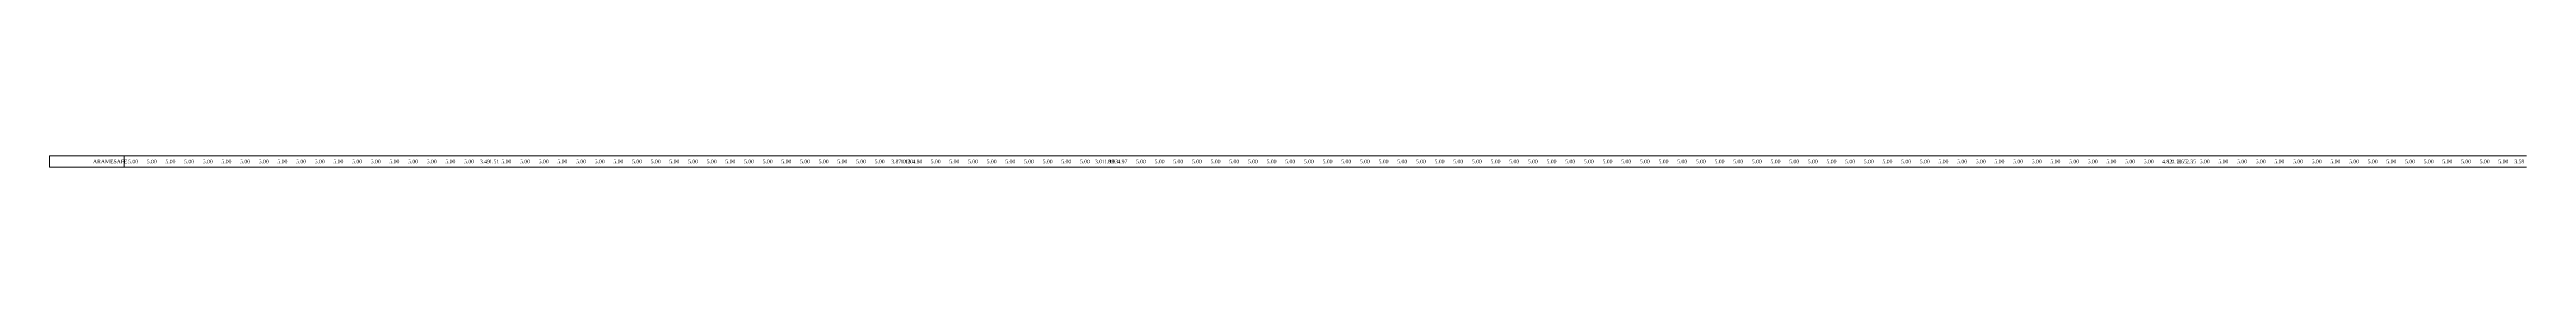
# Model space of a CAD drawing. Header units: metres. Extents: x 478603 to 489313, y 4282657 to 4289463.
# Drawn here: x 483999 to 484663, y 4283192 to 4283195 of the extents above; entities that cross this region are included whole.
import ezdxf

# ---------------------------------------------------------------- set-up
doc = ezdxf.new("R2010")
doc.units = ezdxf.units.M
doc.layers.add('PR_ENK_ARAMESAFE', color=5, linetype='Continuous', lineweight=0)
doc.layers.add('PR_PROFIL', color=153, linetype='Continuous', lineweight=0)
doc.styles.get("Standard").update_dxf_attribs({"font": 'times.ttf'})

msp = doc.modelspace()

# ---------------------------------------------------------------- linework, layer by layer
at = {"layer": 'PR_PROFIL'}
for p, q in [((483999.12, 4283195.22), (484662.71, 4283195.22)), ((483999.12, 4283192.22), (483999.12, 4283195.22)), ((484019.12, 4283192.22), (484019.12, 4283195.22)), ((483999.12, 4283192.22), (484662.71, 4283192.22))]:
    msp.add_line(p, q, dxfattribs=at)

# ---------------------------------------------------------------- texts
at = {"layer": 'PR_ENK_ARAMESAFE'}
for s, p in [('ARAMESAFE', (484010.75, 4283193.22)), ('5.00', (484020.18, 4283193.22)), ('5.00', (484025.18, 4283193.22)), ('5.00', (484030.18, 4283193.22)), ('5.00', (484035.18, 4283193.22)), ('5.00', (484040.18, 4283193.22)), ('5.00', (484045.18, 4283193.22)), ('5.00', (484050.18, 4283193.22)), ('5.00', (484055.18, 4283193.22)), ('5.00', (484060.18, 4283193.22)), ('5.00', (484065.18, 4283193.22)), ('5.00', (484070.18, 4283193.22)), ('5.00', (484075.18, 4283193.22)), ('5.00', (484080.18, 4283193.22)), ('5.00', (484085.18, 4283193.22)), ('5.00', (484090.18, 4283193.22)), ('5.00', (484095.18, 4283193.22)), ('5.00', (484100.18, 4283193.22)), ('5.00', (484105.18, 4283193.22)), ('5.00', (484110.18, 4283193.22)), ('3.49', (484114.43, 4283193.22)), ('1.51', (484116.93, 4283193.22)), ('5.00', (484120.18, 4283193.22)), ('5.00', (484125.18, 4283193.22)), ('5.00', (484130.18, 4283193.22)), ('5.00', (484135.18, 4283193.22)), ('5.00', (484140.18, 4283193.22)), ('5.00', (484145.18, 4283193.22)), ('5.00', (484150.18, 4283193.22)), ('5.00', (484155.18, 4283193.22)), ('5.00', (484160.18, 4283193.22)), ('5.00', (484165.18, 4283193.22)), ('5.00', (484170.18, 4283193.22)), ('5.00', (484175.18, 4283193.22)), ('5.00', (484180.18, 4283193.22)), ('5.00', (484185.18, 4283193.22)), ('5.00', (484190.18, 4283193.22)), ('5.00', (484195.18, 4283193.22)), ('5.00', (484200.18, 4283193.22)), ('5.00', (484205.18, 4283193.22)), ('5.00', (484210.18, 4283193.22)), ('5.00', (484215.18, 4283193.22)), ('5.00', (484220.18, 4283193.22)), ('3.87', (484224.62, 4283193.22)), ('1.13', (484227.12, 4283193.22)), ('0.20', (484227.78, 4283193.22)), ('4.80', (484230.28, 4283193.22)), ('5.00', (484235.18, 4283193.22)), ('5.00', (484240.18, 4283193.22)), ('5.00', (484245.18, 4283193.22)), ('5.00', (484250.18, 4283193.22)), ('5.00', (484255.18, 4283193.22)), ('5.00', (484260.18, 4283193.22)), ('5.00', (484265.18, 4283193.22)), ('5.00', (484270.18, 4283193.22)), ('5.00', (484275.18, 4283193.22)), ('3.01', (484279.19, 4283193.22)), ('1.99', (484281.69, 4283193.22)), ('0.03', (484282.7, 4283193.22)), ('4.97', (484285.2, 4283193.22)), ('5.00', (484290.18, 4283193.22)), ('5.00', (484295.18, 4283193.22)), ('5.00', (484300.18, 4283193.22)), ('5.00', (484305.18, 4283193.22)), ('5.00', (484310.18, 4283193.22)), ('5.00', (484315.18, 4283193.22)), ('5.00', (484320.18, 4283193.22)), ('5.00', (484325.18, 4283193.22)), ('5.00', (484330.18, 4283193.22)), ('5.00', (484335.18, 4283193.22)), ('5.00', (484340.18, 4283193.22)), ('5.00', (484345.18, 4283193.22)), ('5.00', (484350.18, 4283193.22)), ('5.00', (484355.18, 4283193.22)), ('5.00', (484360.18, 4283193.22)), ('5.00', (484365.18, 4283193.22)), ('5.00', (484370.18, 4283193.22)), ('5.00', (484375.18, 4283193.22)), ('5.00', (484380.18, 4283193.22)), ('5.00', (484385.18, 4283193.22)), ('5.00', (484390.18, 4283193.22)), ('5.00', (484395.18, 4283193.22)), ('5.00', (484400.18, 4283193.22)), ('5.00', (484405.18, 4283193.22)), ('5.00', (484410.18, 4283193.22)), ('5.00', (484415.18, 4283193.22)), ('5.00', (484420.18, 4283193.22)), ('5.00', (484425.18, 4283193.22)), ('5.00', (484430.18, 4283193.22)), ('5.00', (484435.18, 4283193.22)), ('5.00', (484440.18, 4283193.22)), ('5.00', (484445.18, 4283193.22)), ('5.00', (484450.18, 4283193.22)), ('5.00', (484455.18, 4283193.22)), ('5.00', (484460.18, 4283193.22)), ('5.00', (484465.18, 4283193.22)), ('5.00', (484470.18, 4283193.22)), ('5.00', (484475.18, 4283193.22)), ('5.00', (484480.18, 4283193.22)), ('5.00', (484485.18, 4283193.22)), ('5.00', (484490.18, 4283193.22)), ('5.00', (484495.18, 4283193.22)), ('5.00', (484500.18, 4283193.22)), ('5.00', (484505.18, 4283193.22)), ('5.00', (484510.18, 4283193.22)), ('5.00', (484515.18, 4283193.22)), ('5.00', (484520.18, 4283193.22)), ('5.00', (484525.18, 4283193.22)), ('5.00', (484530.18, 4283193.22)), ('5.00', (484535.18, 4283193.22)), ('5.00', (484540.18, 4283193.22)), ('5.00', (484545.18, 4283193.22)), ('5.00', (484550.18, 4283193.22)), ('5.00', (484555.18, 4283193.22)), ('5.00', (484560.18, 4283193.22)), ('4.82', (484565.09, 4283193.22)), ('0.18', (484567.59, 4283193.22)), ('2.65', (484569.01, 4283193.22)), ('2.35', (484571.51, 4283193.22)), ('5.00', (484575.18, 4283193.22)), ('5.00', (484580.18, 4283193.22)), ('5.00', (484585.18, 4283193.22)), ('5.00', (484590.18, 4283193.22)), ('5.00', (484595.18, 4283193.22)), ('5.00', (484600.18, 4283193.22)), ('5.00', (484605.18, 4283193.22)), ('5.00', (484610.18, 4283193.22)), ('5.00', (484615.18, 4283193.22)), ('5.00', (484620.18, 4283193.22)), ('5.00', (484625.18, 4283193.22)), ('5.00', (484630.18, 4283193.22)), ('5.00', (484635.18, 4283193.22)), ('5.00', (484640.18, 4283193.22)), ('5.00', (484645.18, 4283193.22)), ('5.00', (484650.18, 4283193.22)), ('5.00', (484655.18, 4283193.22)), ('3.59', (484659.48, 4283193.22))]:
    msp.add_text(s, height=1, dxfattribs=at).set_placement(p)

doc.saveas('drawing.dxf')
